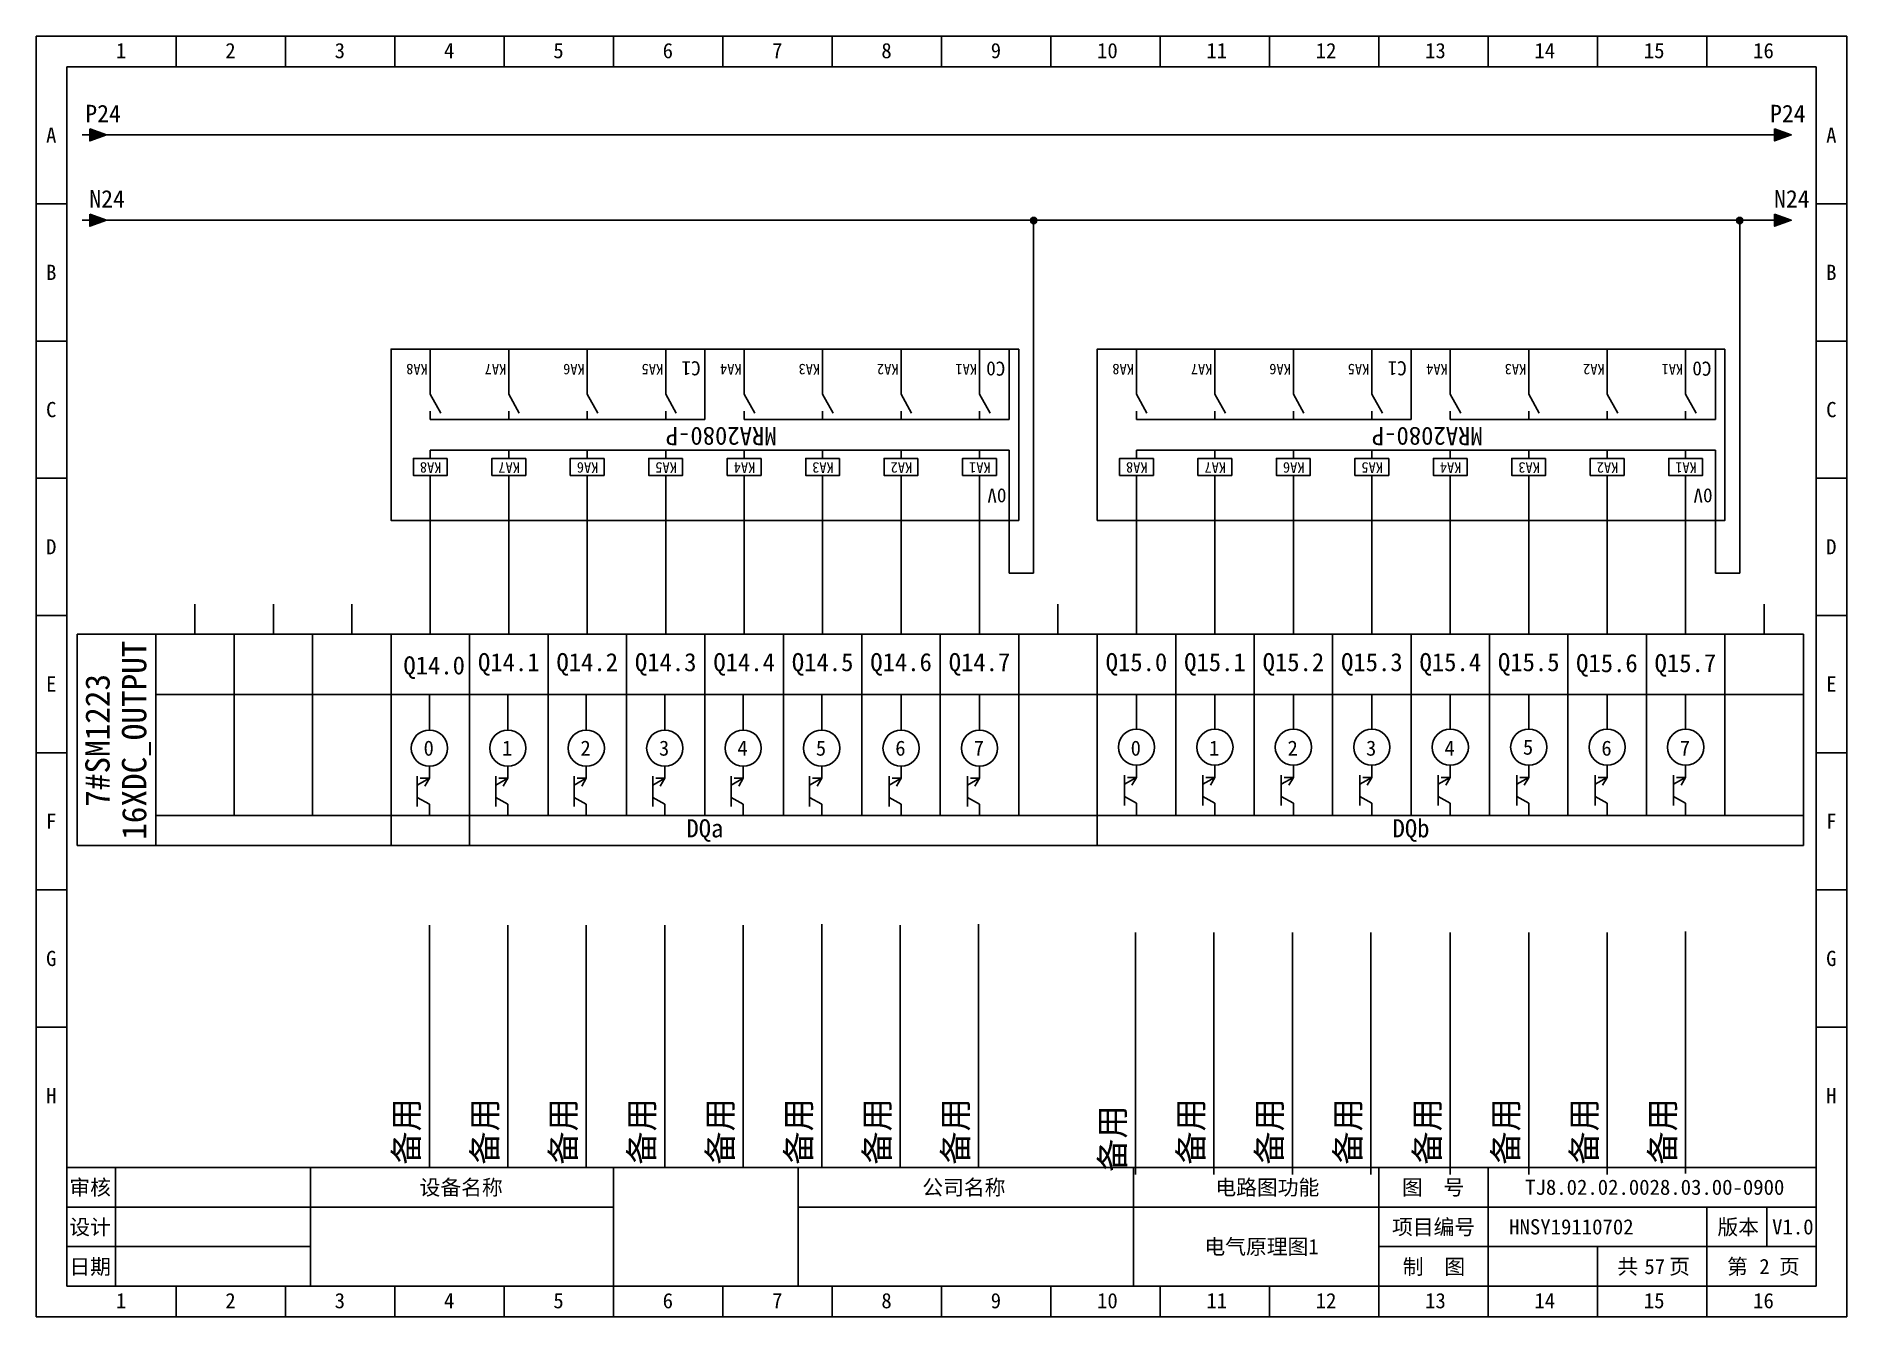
# Model space of a CAD drawing. Header units: millimetres. Extents: x 914 to 910632, y -176 to 682692.
# Drawn here: x 3910 to 4207, y 3297.7 to 3507.7 of the extents above; entities that cross this region are included whole.
import ezdxf
from ezdxf.enums import TextEntityAlignment as Align

# ---------------------------------------------------------------- set-up
doc = ezdxf.new("R2010")
doc.units = ezdxf.units.MM
doc.layers.add('EPLAN311', color=1, linetype='Continuous', lineweight=25)
doc.styles.get("Standard").update_dxf_attribs({"font": 'arial.ttf'})
doc.styles.add('宋体', font='')
doc.styles.get('宋体').set_extended_font_data('宋体')

msp = doc.modelspace()

# ---------------------------------------------------------------- texts
at = {"style": '宋体'}
for s, height, p in [('Q14.0', 2.97, (3970.201, 3403.074)), ('0', 2.475, (3973.511, 3389.752)), ('1', 2.475, (3986.381, 3389.752)), ('2', 2.475, (3999.251, 3389.752)), ('3', 2.475, (4012.121, 3389.752)), ('4', 2.475, (4024.991, 3389.752)), ('5', 2.475, (4037.861, 3389.752)), ('6', 2.475, (4050.887, 3389.752)), ('7', 2.475, (4063.757, 3389.752)), ('0', 2.475, (4089.497, 3389.752)), ('1', 2.475, (4102.367, 3389.752)), ('2', 2.475, (4115.237, 3389.752)), ('3', 2.475, (4128.107, 3389.752)), ('4', 2.475, (4140.977, 3389.752)), ('5', 2.475, (4153.847, 3389.911)), ('6', 2.475, (4166.717, 3389.752)), ('7', 2.475, (4179.587, 3389.752))]:
    msp.add_text(s, height=height, dxfattribs=at).set_placement(p)
at = {"color": 0, "style": '宋体'}
for p in [(3972.671, 3322.678), (3985.541, 3322.678), (3998.411, 3322.678), (4011.281, 3322.678), (4024.151, 3322.678), (4037.021, 3322.678), (4049.891, 3322.678), (4062.761, 3322.678), (4101.371, 3322.678), (4114.241, 3322.678), (4127.111, 3322.678), (4140.136, 3322.678), (4153.006, 3322.678), (4165.876, 3322.678), (4178.746, 3322.678), (4088.501, 3321.495)]:
    msp.add_text('备用', height=4, rotation=90, dxfattribs=at).set_placement(p)
at = {"char_height": 2.97, "attachment_point": 5, "style": '宋体'}
for s, insert in [('Q14.1', (3987.491, 3404.719)), ('Q14.2', (4000.361, 3404.719)), ('Q14.3', (4013.231, 3404.719)), ('Q14.4', (4026.101, 3404.719)), ('Q14.5', (4038.971, 3404.719)), ('Q14.6', (4051.841, 3404.719)), ('Q14.7', (4064.711, 3404.719)), ('Q15.0', (4090.451, 3404.719)), ('Q15.1', (4103.321, 3404.719)), ('Q15.2', (4116.191, 3404.719)), ('Q15.3', (4129.061, 3404.719)), ('Q15.4', (4141.931, 3404.719)), ('Q15.5', (4154.801, 3404.719)), ('Q15.6', (4167.621, 3404.559)), ('Q15.7', (4180.491, 3404.559)), ('DQa', (4019.662, 3377.472)), ('DQb', (4135.492, 3377.472))]:
    msp.add_mtext_dynamic_manual_height_columns(s, width=2.52587, gutter_width=12.5, heights=[0], dxfattribs=dict(at, insert=insert))
at = {"style": '宋体'}
for tag, p in [('16XDC_OUTPUT', (3926.038, 3392.284)), ('7#SM1223', (3920.022, 3392.264))]:
    msp.add_attdef(tag, text='封页', height=4, rotation=90, dxfattribs=at).set_placement(p, align=Align.MIDDLE_CENTER)
for tag, text, p in [('TJ8.02.02.0028.03.00-0900', 'TJ8.01.01.0181.00.01-0900', (4175.471, 3318.987)), ('HNSY19110702', 'HNSY19110702', (4161.799, 3312.487)), ('V1.0', '1.0', (4198.122, 3312.487)), ('电气原理图1', '封页', (4110.971, 3309.237)), ('57', '01', (4175.471, 3305.987)), ('2', '01', (4193.471, 3305.987))]:
    msp.add_attdef(tag, text=text, height=2.5, dxfattribs=at).set_placement(p, align=Align.MIDDLE_CENTER)

# ---------------------------------------------------------------- blocks, each defined once
blk = doc.blocks.new('*U228')
blk.add_line((0, 0.14), (0, 5.8))
blk.add_circle((0, -2.83), 2.97)
blk = doc.blocks.new('*U229')
at = {"color": 0, "linetype": 'ByBlock', "lineweight": -2, "transparency": 16777216}
for p in [(0, 0), (12.87, 0)]:
    blk.add_blockref('*U228', p, dxfattribs=at)
blk = doc.blocks.new('EPLSYM_LibrarySPECIAL_Symbol8_Variant0_Placement1')
at = {"linetype": 'Continuous', "lineweight": 25, "ltscale": 4}
blk.add_hatch(color=1, dxfattribs=at).paths.add_polyline_path([(-0.75, 1), (2, 0), (-0.75, -1)], flags=0)
at = {"color": 1, "linetype": 'Continuous', "lineweight": 25, "ltscale": 4}
blk.add_line((-2, 0), (-0.75, 0), dxfattribs=at)
blk.add_lwpolyline([(-0.75, 1), (2, 0), (-0.75, -1)], close=True, dxfattribs=at)
at = {"color": 5}
blk.add_attdef('70_20010', text='', height=2.85, dxfattribs=at).set_placement((3, 0), align=Align.MIDDLE_LEFT)
at = {"color": 73}
for tag, p in [('70_24350', (33.76, 0)), ('70_24300', (72.31, 0))]:
    blk.add_attdef(tag, text='', height=2.06, dxfattribs=at).set_placement(p, align=Align.MIDDLE_LEFT)
blk = doc.blocks.new('继电器线圈')
at = {"color": 5, "linetype": 'Continuous', "lineweight": 25}
for p, q in [((0, 4.2), (0, 5.6)), ((0, 1.4), (0, 0))]:
    blk.add_line(p, q, dxfattribs=at)
blk.add_lwpolyline([(-2.8, 1.4), (2.8, 1.4), (2.8, 4.2), (-2.8, 4.2)], close=True, dxfattribs=at)
at = {"color": 0, "style": '宋体'}
for tag, p in [('01', (0.42, 4.87)), ('02', (0.42, -0.54)), ('04', (0.65, -7)), ('05', (0.65, -9.16))]:
    blk.add_attdef(tag, p, '', height=1.26, dxfattribs=at)
at = {"color": 5, "style": '宋体'}
blk.add_attdef('03', (0.42, -4.85), '', height=1.75, dxfattribs=at)
blk = doc.blocks.new('常开触点')
at = {"color": 5, "linetype": 'Continuous', "lineweight": 25}
for p, q in [((0, 0), (0, -1.39)), ((0, 0), (0, -1.39)), ((0, -4.16), (0, -5.54)), ((0, -4.16), (0, -5.54))]:
    blk.add_line(p, q, dxfattribs=at)
at = {"color": 5, "linetype": 'Continuous', "lineweight": 25, "ltscale": 4}
blk.add_line((0, -4.16), (-1.73, -1.04), dxfattribs=at)
blk.add_line((0, -4.16), (-1.73, -1.04), dxfattribs=at)
at = {"color": 0}
blk.add_attdef('13', text='', height=1.25, dxfattribs=at).set_placement((0.42, -0.97), align=Align.BOTTOM_LEFT)
blk.add_attdef('14', text='', height=1.25, dxfattribs=at).set_placement((0.42, -4.82), align=Align.TOP_LEFT)
at = {"color": 5, "style": '宋体'}
blk.add_attdef('KA', (0.42, -9.12), '', height=1.74, dxfattribs=at)
blk = doc.blocks.new('继电器模组8')
for p, q in [((-4.87, 28.09), (-4.87, 16.54)), ((0, 28.09), (0, 22.09)), ((12.87, 28.09), (12.87, 22.09)), ((25.74, 28.09), (25.74, 22.09)), ((38.61, 28.09), (38.61, 22.09)), ((51.48, 28.09), (51.48, 22.09)), ((64.35, 28.09), (64.35, 22.09)), ((77.22, 28.09), (77.22, 22.09)), ((90.09, 28.09), (90.09, 22.09)), ((-4.87, 11.54), (-4.87, 0)), ((45.05, 11.54), (45.05, 0)), ((0, 6), (0, 0)), ((12.87, 6), (12.87, 0)), ((25.74, 6), (25.74, 0)), ((38.61, 6), (38.61, 0)), ((51.48, 6), (51.48, 0)), ((64.35, 6), (64.35, 0)), ((77.22, 6), (77.22, 0)), ((90.09, 6), (90.09, 0))]:
    blk.add_line(p, q)
at = {"linetype": 'ByBlock'}
for p, q in [((90.09, 16.54), (-4.87, 16.54)), ((38.61, 11.54), (-4.87, 11.54)), ((45.05, 11.54), (90.09, 11.54))]:
    blk.add_line(p, q, dxfattribs=at)
blk.add_lwpolyline([(-6.43, 0), (96.53, 0), (96.53, 28.09), (-6.43, 28.09)], close=True, dxfattribs=at)
ref = blk.add_blockref('继电器线圈', (0, 16.54), dxfattribs=dict(xscale=0.99, yscale=0.99, zscale=0.99))
ref.add_attrib('03', 'KA1', (-1.83, 18.56), dxfattribs={"color": 5, "height": 1.736, "style": '宋体'})
ref = blk.add_blockref('继电器线圈', (12.87, 16.54), dxfattribs=dict(xscale=0.99, yscale=0.99, zscale=0.99))
ref.add_attrib('03', 'KA2', (11.04, 18.56), dxfattribs={"color": 5, "height": 1.736, "style": '宋体'})
ref = blk.add_blockref('继电器线圈', (25.74, 16.54), dxfattribs=dict(xscale=0.99, yscale=0.99, zscale=0.99))
ref.add_attrib('03', 'KA3', (23.91, 18.56), dxfattribs={"color": 5, "height": 1.736, "style": '宋体'})
ref = blk.add_blockref('继电器线圈', (38.61, 16.54), dxfattribs=dict(xscale=0.99, yscale=0.99, zscale=0.99))
ref.add_attrib('03', 'KA4', (36.78, 18.56), dxfattribs={"color": 5, "height": 1.736, "style": '宋体'})
ref = blk.add_blockref('继电器线圈', (51.48, 16.54), dxfattribs=dict(xscale=0.99, yscale=0.99, zscale=0.99))
ref.add_attrib('03', 'KA5', (49.65, 18.56), dxfattribs={"color": 5, "height": 1.736, "style": '宋体'})
ref = blk.add_blockref('继电器线圈', (64.35, 16.54), dxfattribs=dict(xscale=0.99, yscale=0.99, zscale=0.99))
ref.add_attrib('03', 'KA6', (62.52, 18.56), dxfattribs={"color": 5, "height": 1.736, "style": '宋体'})
ref = blk.add_blockref('继电器线圈', (77.22, 16.54), dxfattribs=dict(xscale=0.99, yscale=0.99, zscale=0.99))
ref.add_attrib('03', 'KA7', (75.39, 18.56), dxfattribs={"color": 5, "height": 1.736, "style": '宋体'})
ref = blk.add_blockref('继电器线圈', (90.09, 16.54), dxfattribs=dict(xscale=0.99, yscale=0.99, zscale=0.99))
ref.add_attrib('03', 'KA8', (88.26, 18.56), dxfattribs={"color": 5, "height": 1.736, "style": '宋体'})
ref = blk.add_blockref('常开触点', (0, 11.54), dxfattribs=at)
ref.add_attrib('KA', 'KA1', (0.41, 2.43), dxfattribs={"color": 5, "height": 1.736, "style": '宋体'})
ref = blk.add_blockref('常开触点', (12.87, 11.54), dxfattribs=at)
ref.add_attrib('KA', 'KA2', (13.28, 2.43), dxfattribs={"color": 5, "height": 1.736, "style": '宋体'})
ref = blk.add_blockref('常开触点', (25.74, 11.54), dxfattribs=at)
ref.add_attrib('KA', 'KA3', (26.15, 2.43), dxfattribs={"color": 5, "height": 1.736, "style": '宋体'})
ref = blk.add_blockref('常开触点', (38.61, 11.54), dxfattribs=at)
ref.add_attrib('KA', 'KA4', (39.02, 2.43), dxfattribs={"color": 5, "height": 1.736, "style": '宋体'})
ref = blk.add_blockref('常开触点', (51.48, 11.54), dxfattribs=at)
ref.add_attrib('KA', 'KA5', (51.89, 2.43), dxfattribs={"color": 5, "height": 1.736, "style": '宋体'})
ref = blk.add_blockref('常开触点', (64.35, 11.54), dxfattribs=at)
ref.add_attrib('KA', 'KA6', (64.76, 2.43), dxfattribs={"color": 5, "height": 1.736, "style": '宋体'})
ref = blk.add_blockref('常开触点', (77.22, 11.54), dxfattribs=at)
ref.add_attrib('KA', 'KA7', (77.63, 2.43), dxfattribs={"color": 5, "height": 1.736, "style": '宋体'})
ref = blk.add_blockref('常开触点', (90.09, 11.54), dxfattribs=at)
ref.add_attrib('KA', 'KA8', (90.5, 2.43), dxfattribs={"color": 5, "height": 1.736, "style": '宋体'})
at = {"style": '宋体'}
for s, width, insert, char_height, attachment_point in [('0V', 3.0901, (-4.42, 25.18), 2.31, 1), ('MRA2080-P', 2.5259, (42.38, 14.25), 2.97, 5), ('C0', 3.0901, (-4.24, 4.36), 2.31, 1), ('C1', 3.0901, (45.74, 4.3), 2.31, 1)]:
    blk.add_mtext_dynamic_manual_height_columns(s, width=width, gutter_width=12.5, heights=[0], dxfattribs=dict(at, insert=insert, char_height=char_height, attachment_point=attachment_point))
blk = doc.blocks.new('*U388')
blk.add_line((-2.5, 0), (2.5, 0))
blk = doc.blocks.new('*U389')
at = {"color": 0, "linetype": 'ByBlock', "lineweight": -2, "transparency": 16777216}
for p in [(0, 0), (0, -22.5), (0, -45), (0, -67.5), (0, -90), (0, -112.5), (0, -135)]:
    blk.add_blockref('*U388', p, dxfattribs=at)
blk = doc.blocks.new('*U390')
blk.add_line((-2.5, 0), (2.5, 0))
blk = doc.blocks.new('*U391')
at = {"color": 0, "linetype": 'ByBlock', "lineweight": -2, "transparency": 16777216}
for p in [(0, 0), (0, -22.5), (0, -45), (0, -67.5), (0, -90), (0, -112.5), (0, -135)]:
    blk.add_blockref('*U390', p, dxfattribs=at)
blk = doc.blocks.new('制图图框')
for p, q in [((-2700.08, 789.32), (-2403.08, 789.32)), ((-2700.08, 579.32), (-2700.08, 789.32)), ((-2700.08, 789.32), (-2700.08, 784.32)), ((-2700.08, 789.32), (-2695.08, 789.32)), ((-2677.15, 789.32), (-2677.15, 784.32)), ((-2659.21, 789.32), (-2659.21, 784.32)), ((-2641.27, 789.32), (-2641.27, 784.32)), ((-2623.33, 789.32), (-2623.33, 784.32)), ((-2605.4, 789.32), (-2605.4, 784.32)), ((-2587.46, 789.32), (-2587.46, 784.32)), ((-2569.52, 789.32), (-2569.52, 784.32)), ((-2551.58, 789.32), (-2551.58, 784.32)), ((-2533.65, 789.32), (-2533.65, 784.32)), ((-2515.71, 789.32), (-2515.71, 784.32)), ((-2497.77, 789.32), (-2497.77, 784.32)), ((-2479.83, 789.32), (-2479.83, 784.32)), ((-2461.9, 789.32), (-2461.9, 784.32)), ((-2443.96, 789.32), (-2443.96, 784.32)), ((-2426.02, 789.32), (-2426.02, 784.32)), ((-2403.08, 789.32), (-2403.08, 579.32)), ((-2403.08, 789.32), (-2403.08, 784.32)), ((-2695.08, 784.32), (-2408.08, 784.32)), ((-2695.08, 584.32), (-2695.08, 784.32)), ((-2408.08, 784.32), (-2408.08, 584.32)), ((-2408.08, 603.82), (-2695.08, 603.82)), ((-2687.08, 603.82), (-2687.08, 584.32)), ((-2655.08, 603.82), (-2655.08, 584.32)), ((-2655.08, 603.82), (-2655.08, 584.32)), ((-2605.4, 579.32), (-2605.4, 603.82)), ((-2575.08, 603.82), (-2575.08, 584.32)), ((-2575.08, 603.82), (-2575.08, 584.32)), ((-2575.08, 603.82), (-2575.08, 584.32)), ((-2520.08, 603.82), (-2520.08, 584.32)), ((-2479.83, 579.32), (-2479.83, 603.82)), ((-2461.9, 579.32), (-2461.9, 603.82)), ((-2655.08, 597.32), (-2695.08, 597.32)), ((-2605.4, 597.32), (-2655.08, 597.32)), ((-2408.08, 597.32), (-2575.08, 597.32)), ((-2426.02, 579.32), (-2426.02, 597.32)), ((-2416.18, 597.32), (-2416.18, 590.82)), ((-2655.08, 590.82), (-2695.08, 590.82)), ((-2408.08, 590.82), (-2479.83, 590.82)), ((-2443.96, 579.32), (-2443.96, 590.82)), ((-2695.08, 584.32), (-2408.08, 584.32)), ((-2677.15, 579.32), (-2677.15, 584.32)), ((-2659.21, 579.32), (-2659.21, 584.32)), ((-2641.27, 579.32), (-2641.27, 584.32)), ((-2623.33, 579.32), (-2623.33, 584.32)), ((-2587.46, 579.32), (-2587.46, 584.32)), ((-2569.52, 579.32), (-2569.52, 584.32)), ((-2551.58, 579.32), (-2551.58, 584.32)), ((-2533.65, 579.32), (-2533.65, 584.32)), ((-2515.71, 579.32), (-2515.71, 584.32)), ((-2497.77, 579.32), (-2497.77, 584.32)), ((-2403.08, 579.32), (-2700.08, 579.32))]:
    blk.add_line(p, q)
blk.add_blockref('*U389', (-2697.58, 761.82))
at = {"xscale": -1}
blk.add_blockref('*U391', (-2405.58, 761.82), dxfattribs=at)
at = {"style": '宋体'}
for s, p in [('1', (-2687.01, 785.71)), ('2', (-2669.07, 785.71)), ('3', (-2651.13, 785.71)), ('4', (-2633.2, 785.71)), ('5', (-2615.26, 785.71)), ('6', (-2597.32, 785.71)), ('7', (-2579.38, 785.71)), ('8', (-2561.45, 785.71)), ('9', (-2543.51, 785.71)), ('10', (-2526.07, 785.71)), ('11', (-2508.13, 785.71)), ('12', (-2490.2, 785.71)), ('13', (-2472.26, 785.71)), ('14', (-2454.32, 785.71)), ('15', (-2436.38, 785.71)), ('16', (-2418.45, 785.71)), ('A', (-2698.47, 771.84)), ('A', (-2406.47, 771.84)), ('B', (-2698.47, 749.34)), ('B', (-2406.47, 749.34)), ('C', (-2698.47, 726.84)), ('C', (-2406.47, 726.84)), ('D', (-2698.47, 704.34)), ('D', (-2406.47, 704.34)), ('E', (-2698.47, 681.84)), ('E', (-2406.47, 681.84)), ('F', (-2698.47, 659.34)), ('F', (-2406.47, 659.34)), ('G', (-2698.47, 636.84)), ('G', (-2406.47, 636.84)), ('H', (-2698.47, 614.34)), ('H', (-2406.47, 614.34)), ('审核', (-2694.65, 599.29)), ('设备名称', (-2637.2, 599.28)), ('公司名称', (-2554.73, 599.29)), ('电路图功能', (-2506.66, 599.29)), ('图  号', (-2476.05, 599.3)), ('设计', (-2694.66, 592.79)), ('项目编号', (-2477.68, 592.79)), ('版本', (-2424.3, 592.79)), ('日期', (-2694.66, 586.29)), ('制  图', (-2475.91, 586.28)), ('共   页', (-2440.72, 586.31)), ('第   页', (-2422.72, 586.3)), ('1', (-2687.01, 580.71)), ('2', (-2669.07, 580.71)), ('3', (-2651.13, 580.71)), ('4', (-2633.2, 580.71)), ('5', (-2615.26, 580.71)), ('6', (-2597.32, 580.71)), ('7', (-2579.38, 580.71)), ('8', (-2561.45, 580.71)), ('9', (-2543.51, 580.71)), ('10', (-2526.07, 580.71)), ('11', (-2508.13, 580.71)), ('12', (-2490.2, 580.71)), ('13', (-2472.26, 580.71)), ('14', (-2454.32, 580.71)), ('15', (-2436.38, 580.71)), ('16', (-2418.45, 580.71))]:
    blk.add_text(s, height=2.5, dxfattribs=at).set_placement(p)

# ---------------------------------------------------------------- hatches: boundary and pattern name
at = {"layer": 'EPLAN311', "ltscale": 4}
h = msp.add_hatch(color=1, dxfattribs=at)
edge = h.paths.add_edge_path()
edge.add_arc((4073.578, 3477.51), 0.52, 0, 360)
h = msp.add_hatch(color=1, dxfattribs=at)
edge = h.paths.add_edge_path()
edge.add_arc((4189.408, 3477.51), 0.52, 0, 360)

# ---------------------------------------------------------------- linework, layer by layer
at = {"color": 0}
for p, q in [((3921.492, 3491.569), (4193.873, 3491.562)), ((3921.511, 3477.562), (4193.873, 3477.562)), ((3914.971, 3417.577), (3914.971, 3406.327))]:
    msp.add_line(p, q, dxfattribs=at)
for p, q in [((4073.579, 3419.679), (4073.578, 3477.51)), ((4189.409, 3419.679), (4189.408, 3477.51)), ((3974.621, 3414.619), (3974.621, 3428.333)), ((3987.491, 3414.619), (3987.491, 3428.333)), ((4000.361, 3414.619), (4000.361, 3428.333)), ((4013.231, 3414.619), (4013.231, 3428.333)), ((4026.101, 3414.619), (4026.101, 3428.333)), ((4038.971, 3414.619), (4038.971, 3428.333)), ((4051.841, 3414.619), (4051.841, 3428.333)), ((4064.711, 3414.619), (4064.711, 3428.333)), ((4069.581, 3419.679), (4069.581, 3428.333)), ((4090.451, 3414.619), (4090.451, 3428.333)), ((4103.321, 3414.619), (4103.321, 3428.333)), ((4116.191, 3414.619), (4116.191, 3428.333)), ((4129.061, 3414.619), (4129.061, 3428.333)), ((4141.931, 3414.619), (4141.931, 3428.333)), ((4154.801, 3414.619), (4154.801, 3428.333)), ((4167.671, 3414.619), (4167.671, 3428.333)), ((4180.541, 3414.619), (4180.541, 3428.333)), ((4185.411, 3419.679), (4185.411, 3428.333)), ((4073.579, 3419.679), (4069.581, 3419.679)), ((4189.409, 3419.679), (4185.411, 3419.679)), ((3936.011, 3414.619), (3936.011, 3409.669)), ((3948.881, 3414.619), (3948.881, 3409.669)), ((3961.751, 3414.619), (3961.751, 3409.669)), ((3974.621, 3414.619), (3974.621, 3409.669)), ((3987.491, 3414.619), (3987.491, 3409.669)), ((4000.361, 3414.619), (4000.361, 3409.669)), ((4013.231, 3414.619), (4013.231, 3409.669)), ((4026.101, 3414.619), (4026.101, 3409.669)), ((4038.971, 3414.619), (4038.971, 3409.669)), ((4051.841, 3414.619), (4051.841, 3409.669)), ((4064.711, 3414.619), (4064.711, 3409.669)), ((4077.581, 3409.669), (4077.581, 3414.619)), ((4090.451, 3414.619), (4090.451, 3409.669)), ((4090.451, 3414.619), (4090.451, 3409.669)), ((4103.321, 3414.619), (4103.321, 3409.669)), ((4116.191, 3414.619), (4116.191, 3409.669)), ((4129.061, 3409.669), (4129.061, 3414.619)), ((4141.931, 3409.669), (4141.931, 3414.619)), ((4154.801, 3409.669), (4154.801, 3414.619)), ((4167.671, 3409.669), (4167.671, 3414.619)), ((4180.541, 3409.669), (4180.541, 3414.619)), ((4193.411, 3409.669), (4193.411, 3414.619)), ((3916.706, 3409.669), (4199.846, 3409.669)), ((3916.706, 3375.019), (3916.706, 3409.669)), ((3916.706, 3409.669), (3916.706, 3375.019)), ((3929.576, 3409.669), (3929.576, 3375.019)), ((3942.446, 3409.669), (3942.446, 3379.969)), ((3955.316, 3409.669), (3955.316, 3379.969)), ((3968.186, 3409.669), (3968.186, 3375.019)), ((3981.056, 3409.669), (3981.056, 3375.019)), ((3993.926, 3379.969), (3993.926, 3409.669)), ((4006.796, 3379.969), (4006.796, 3409.669)), ((4019.666, 3409.669), (4019.666, 3379.969)), ((4032.536, 3409.669), (4032.536, 3379.969)), ((4045.406, 3409.669), (4045.406, 3379.969)), ((4058.276, 3409.669), (4058.276, 3379.947)), ((4071.146, 3409.669), (4071.146, 3379.969)), ((4084.016, 3409.669), (4084.016, 3375.019)), ((4096.886, 3409.669), (4096.886, 3379.969)), ((4109.756, 3409.669), (4109.756, 3379.969)), ((4122.626, 3409.669), (4122.626, 3379.969)), ((4135.496, 3409.669), (4135.496, 3379.969)), ((4148.366, 3409.669), (4148.366, 3379.969)), ((4161.236, 3409.669), (4161.236, 3379.969)), ((4174.106, 3409.669), (4174.106, 3379.969)), ((4186.976, 3409.669), (4186.976, 3379.969)), ((4199.846, 3409.669), (4199.846, 3375.019)), ((3929.576, 3399.769), (4199.846, 3399.769)), ((3974.465, 3393.959), (3974.465, 3399.609)), ((3987.335, 3393.959), (3987.335, 3399.609)), ((4000.205, 3393.959), (4000.205, 3399.609)), ((4013.075, 3393.959), (4013.075, 3399.609)), ((4025.945, 3393.959), (4025.945, 3399.609)), ((4038.815, 3393.959), (4038.815, 3399.609)), ((4051.841, 3393.959), (4051.841, 3399.609)), ((4064.711, 3393.959), (4064.711, 3399.609)), ((4090.451, 3394.118), (4090.451, 3399.769)), ((4103.321, 3394.118), (4103.321, 3399.769)), ((4116.191, 3394.118), (4116.191, 3399.769)), ((4129.061, 3394.118), (4129.061, 3399.769)), ((4141.931, 3394.118), (4141.931, 3399.769)), ((4154.801, 3394.118), (4154.801, 3399.769)), ((3972.485, 3386.389), (3972.485, 3381.439)), ((3972.485, 3384.898), (3974.465, 3386.039)), ((3974.465, 3386.039), (3972.98, 3386.039)), ((3974.465, 3386.039), (3973.72, 3384.754)), ((3974.465, 3386.039), (3974.465, 3388.019)), ((3985.355, 3386.389), (3985.355, 3381.439)), ((3985.355, 3384.898), (3987.335, 3386.039)), ((3987.335, 3386.039), (3985.85, 3386.039)), ((3987.335, 3386.039), (3986.59, 3384.754)), ((3987.335, 3386.039), (3987.335, 3388.019)), ((3998.225, 3386.389), (3998.225, 3381.439)), ((3998.225, 3384.898), (4000.205, 3386.039)), ((4000.205, 3386.039), (3998.72, 3386.039)), ((4000.205, 3386.039), (3999.46, 3384.754)), ((4000.205, 3386.039), (4000.205, 3388.019)), ((4011.095, 3386.389), (4011.095, 3381.439)), ((4011.095, 3384.898), (4013.075, 3386.039)), ((4013.075, 3386.039), (4011.59, 3386.039)), ((4013.075, 3386.039), (4012.33, 3384.754)), ((4013.075, 3386.039), (4013.075, 3388.019)), ((4023.965, 3386.389), (4023.965, 3381.439)), ((4023.965, 3384.898), (4025.945, 3386.039)), ((4025.945, 3386.039), (4024.46, 3386.039)), ((4025.945, 3386.039), (4025.2, 3384.754)), ((4025.945, 3386.039), (4025.945, 3388.019)), ((4036.835, 3386.389), (4036.835, 3381.439)), ((4036.835, 3384.898), (4038.815, 3386.039)), ((4038.815, 3386.039), (4037.33, 3386.039)), ((4038.815, 3386.039), (4038.07, 3384.754)), ((4038.815, 3386.039), (4038.815, 3388.019)), ((4049.861, 3386.389), (4049.861, 3381.439)), ((4049.861, 3384.898), (4051.841, 3386.039)), ((4051.841, 3386.039), (4050.356, 3386.039)), ((4051.841, 3386.039), (4051.096, 3384.754)), ((4051.841, 3386.039), (4051.841, 3388.019)), ((4062.731, 3386.389), (4062.731, 3381.439)), ((4062.731, 3384.898), (4064.711, 3386.039)), ((4064.711, 3386.039), (4063.226, 3386.039)), ((4064.711, 3386.039), (4063.966, 3384.754)), ((4064.711, 3386.039), (4064.711, 3388.019)), ((4088.471, 3386.549), (4088.471, 3381.599)), ((4088.471, 3385.058), (4090.451, 3386.198)), ((4090.451, 3386.198), (4088.966, 3386.198)), ((4090.451, 3386.198), (4089.706, 3384.914)), ((4090.451, 3386.198), (4090.451, 3388.178)), ((4101.341, 3386.549), (4101.341, 3381.599)), ((4101.341, 3385.058), (4103.321, 3386.198)), ((4103.321, 3386.198), (4101.836, 3386.198)), ((4103.321, 3386.198), (4102.576, 3384.914)), ((4103.321, 3386.198), (4103.321, 3388.178)), ((4114.211, 3386.549), (4114.211, 3381.599)), ((4114.211, 3385.058), (4116.191, 3386.198)), ((4116.191, 3386.198), (4114.706, 3386.198)), ((4116.191, 3386.198), (4115.446, 3384.914)), ((4116.191, 3386.198), (4116.191, 3388.178)), ((4127.081, 3386.549), (4127.081, 3381.599)), ((4127.081, 3385.058), (4129.061, 3386.198)), ((4129.061, 3386.198), (4127.576, 3386.198)), ((4129.061, 3386.198), (4128.316, 3384.914)), ((4129.061, 3386.198), (4129.061, 3388.178)), ((4139.951, 3386.549), (4139.951, 3381.599)), ((4139.951, 3385.058), (4141.931, 3386.198)), ((4141.931, 3386.198), (4140.446, 3386.198)), ((4141.931, 3386.198), (4141.186, 3384.914)), ((4141.931, 3386.198), (4141.931, 3388.178)), ((4152.821, 3386.549), (4152.821, 3381.599)), ((4152.821, 3385.058), (4154.801, 3386.198)), ((4154.801, 3386.198), (4153.316, 3386.198)), ((4154.801, 3386.198), (4154.056, 3384.914)), ((4154.801, 3386.198), (4154.801, 3388.178)), ((4165.691, 3386.549), (4165.691, 3381.599)), ((4165.691, 3385.058), (4167.671, 3386.198)), ((4167.671, 3386.198), (4166.186, 3386.198)), ((4167.671, 3386.198), (4166.926, 3384.914)), ((4167.671, 3386.198), (4167.671, 3388.178)), ((4178.561, 3386.549), (4178.561, 3381.599)), ((4178.561, 3385.058), (4180.541, 3386.198)), ((4180.541, 3386.198), (4179.056, 3386.198)), ((4180.541, 3386.198), (4179.796, 3384.914)), ((4180.541, 3386.198), (4180.541, 3388.178)), ((3974.465, 3381.789), (3972.485, 3382.917)), ((3987.335, 3381.789), (3985.355, 3382.917)), ((4000.205, 3381.789), (3998.225, 3382.917)), ((4013.075, 3381.789), (4011.095, 3382.917)), ((4025.945, 3381.789), (4023.965, 3382.917)), ((4038.815, 3381.789), (4036.835, 3382.917)), ((4051.841, 3381.789), (4049.861, 3382.917)), ((4064.711, 3381.789), (4062.731, 3382.917)), ((4090.451, 3381.949), (4088.471, 3383.076)), ((4103.321, 3381.949), (4101.341, 3383.076)), ((4116.191, 3381.949), (4114.211, 3383.076)), ((4129.061, 3381.949), (4127.081, 3383.076)), ((4141.931, 3381.949), (4139.951, 3383.076)), ((4154.801, 3381.949), (4152.821, 3383.076)), ((4167.671, 3381.949), (4165.691, 3383.076)), ((4180.541, 3381.949), (4178.561, 3383.076)), ((3955.316, 3379.969), (3929.576, 3379.969)), ((3963.259, 3379.969), (3955.316, 3379.969)), ((4084.016, 3379.969), (3963.259, 3379.969)), ((3974.465, 3379.969), (3974.465, 3381.789)), ((3987.335, 3379.969), (3987.335, 3381.789)), ((4000.205, 3379.969), (4000.205, 3381.789)), ((4013.075, 3379.969), (4013.075, 3381.789)), ((4025.945, 3379.969), (4025.945, 3381.789)), ((4038.815, 3379.969), (4038.815, 3381.789)), ((4051.841, 3379.969), (4051.841, 3381.789)), ((4064.711, 3379.969), (4064.711, 3381.789)), ((4199.846, 3379.969), (4084.016, 3379.969)), ((4090.451, 3379.969), (4090.451, 3381.949)), ((4103.321, 3379.969), (4103.321, 3381.949)), ((4116.191, 3379.969), (4116.191, 3381.949)), ((4129.061, 3379.969), (4129.061, 3381.949)), ((4141.931, 3379.969), (4141.931, 3381.949)), ((4154.801, 3379.969), (4154.801, 3381.949)), ((4167.671, 3379.969), (4167.671, 3381.949)), ((4180.541, 3379.969), (4180.541, 3381.949)), ((4199.846, 3375.019), (3916.706, 3375.019)), ((4038.815, 3322.396), (4038.815, 3362.096)), ((4064.555, 3322.396), (4064.555, 3362.096)), ((3974.465, 3322.237), (3974.465, 3361.936)), ((3987.335, 3322.237), (3987.335, 3361.936)), ((4000.205, 3322.237), (4000.205, 3361.936)), ((4013.075, 3322.237), (4013.075, 3361.936)), ((4025.945, 3322.237), (4025.945, 3361.936)), ((4051.685, 3322.237), (4051.685, 3361.936)), ((4090.295, 3360.753), (4090.295, 3321.054)), ((4103.165, 3360.753), (4103.165, 3321.054)), ((4116.035, 3360.753), (4116.035, 3321.054)), ((4128.905, 3360.753), (4128.905, 3321.054)), ((4141.931, 3360.753), (4141.931, 3321.054)), ((4154.801, 3360.753), (4154.801, 3321.054)), ((4167.671, 3321.054), (4167.671, 3360.753)), ((4180.541, 3321.213), (4180.541, 3360.913))]:
    msp.add_line(p, q)
for centre in [(3974.465, 3390.989), (3987.335, 3390.989), (4000.205, 3390.989), (4013.075, 3390.989), (4025.945, 3390.989), (4038.815, 3390.989), (4051.841, 3390.989), (4064.711, 3390.989), (4090.451, 3391.148), (4103.321, 3391.148), (4116.191, 3391.148), (4129.061, 3391.148), (4141.931, 3391.148), (4154.801, 3391.148)]:
    msp.add_circle(centre, 2.97)
at = {"layer": 'EPLAN311', "color": 1, "ltscale": 4}
for centre in [(4073.578, 3477.51), (4189.408, 3477.51)]:
    msp.add_circle(centre, 0.52, dxfattribs=at)

# ---------------------------------------------------------------- block references
for name, p in [('制图图框', (6610.055, 2718.418)), ('*U229', (4167.671, 3393.974))]:
    msp.add_blockref(name, p)
at = {"color": 7}
ref = msp.add_blockref('EPLSYM_LibrarySPECIAL_Symbol8_Variant0_Placement1', (3919.511, 3491.562), dxfattribs=at)
ref.add_attrib('70_20010', 'P24', dxfattribs={"color": 5, "height": 2.8548, "style": '宋体'}).set_placement((3918.027, 3495.062), align=Align.MIDDLE_LEFT)
ref = msp.add_blockref('EPLSYM_LibrarySPECIAL_Symbol8_Variant0_Placement1', (4195.873, 3491.562), dxfattribs=at)
ref.add_attrib('70_20010', 'P24', dxfattribs={"color": 5, "height": 2.8548, "style": '宋体'}).set_placement((4194.389, 3495.061), align=Align.MIDDLE_LEFT)
ref = msp.add_blockref('EPLSYM_LibrarySPECIAL_Symbol8_Variant0_Placement1', (3919.511, 3477.562), dxfattribs=at)
ref.add_attrib('70_20010', 'N24', dxfattribs={"color": 5, "height": 2.8548, "style": '宋体'}).set_placement((3918.684, 3481.074), align=Align.MIDDLE_LEFT)
ref = msp.add_blockref('EPLSYM_LibrarySPECIAL_Symbol8_Variant0_Placement1', (4195.873, 3477.562), dxfattribs=at)
ref.add_attrib('70_20010', 'N24', dxfattribs={"color": 5, "height": 2.8548, "style": '宋体'}).set_placement((4195.046, 3481.074), align=Align.MIDDLE_LEFT)
at = {"rotation": 180}
for p in [(4064.708, 3456.419), (4180.538, 3456.419)]:
    msp.add_blockref('继电器模组8', p, dxfattribs=at)

msp.set_redraw_order([(e.dxf.handle, doc.entitydb.next_handle()) for e in msp.query("TEXT MTEXT ATTDEF DIMENSION ARC_DIMENSION")])  # texts and dimensions are drawn at this point

doc.saveas('drawing.dxf')
